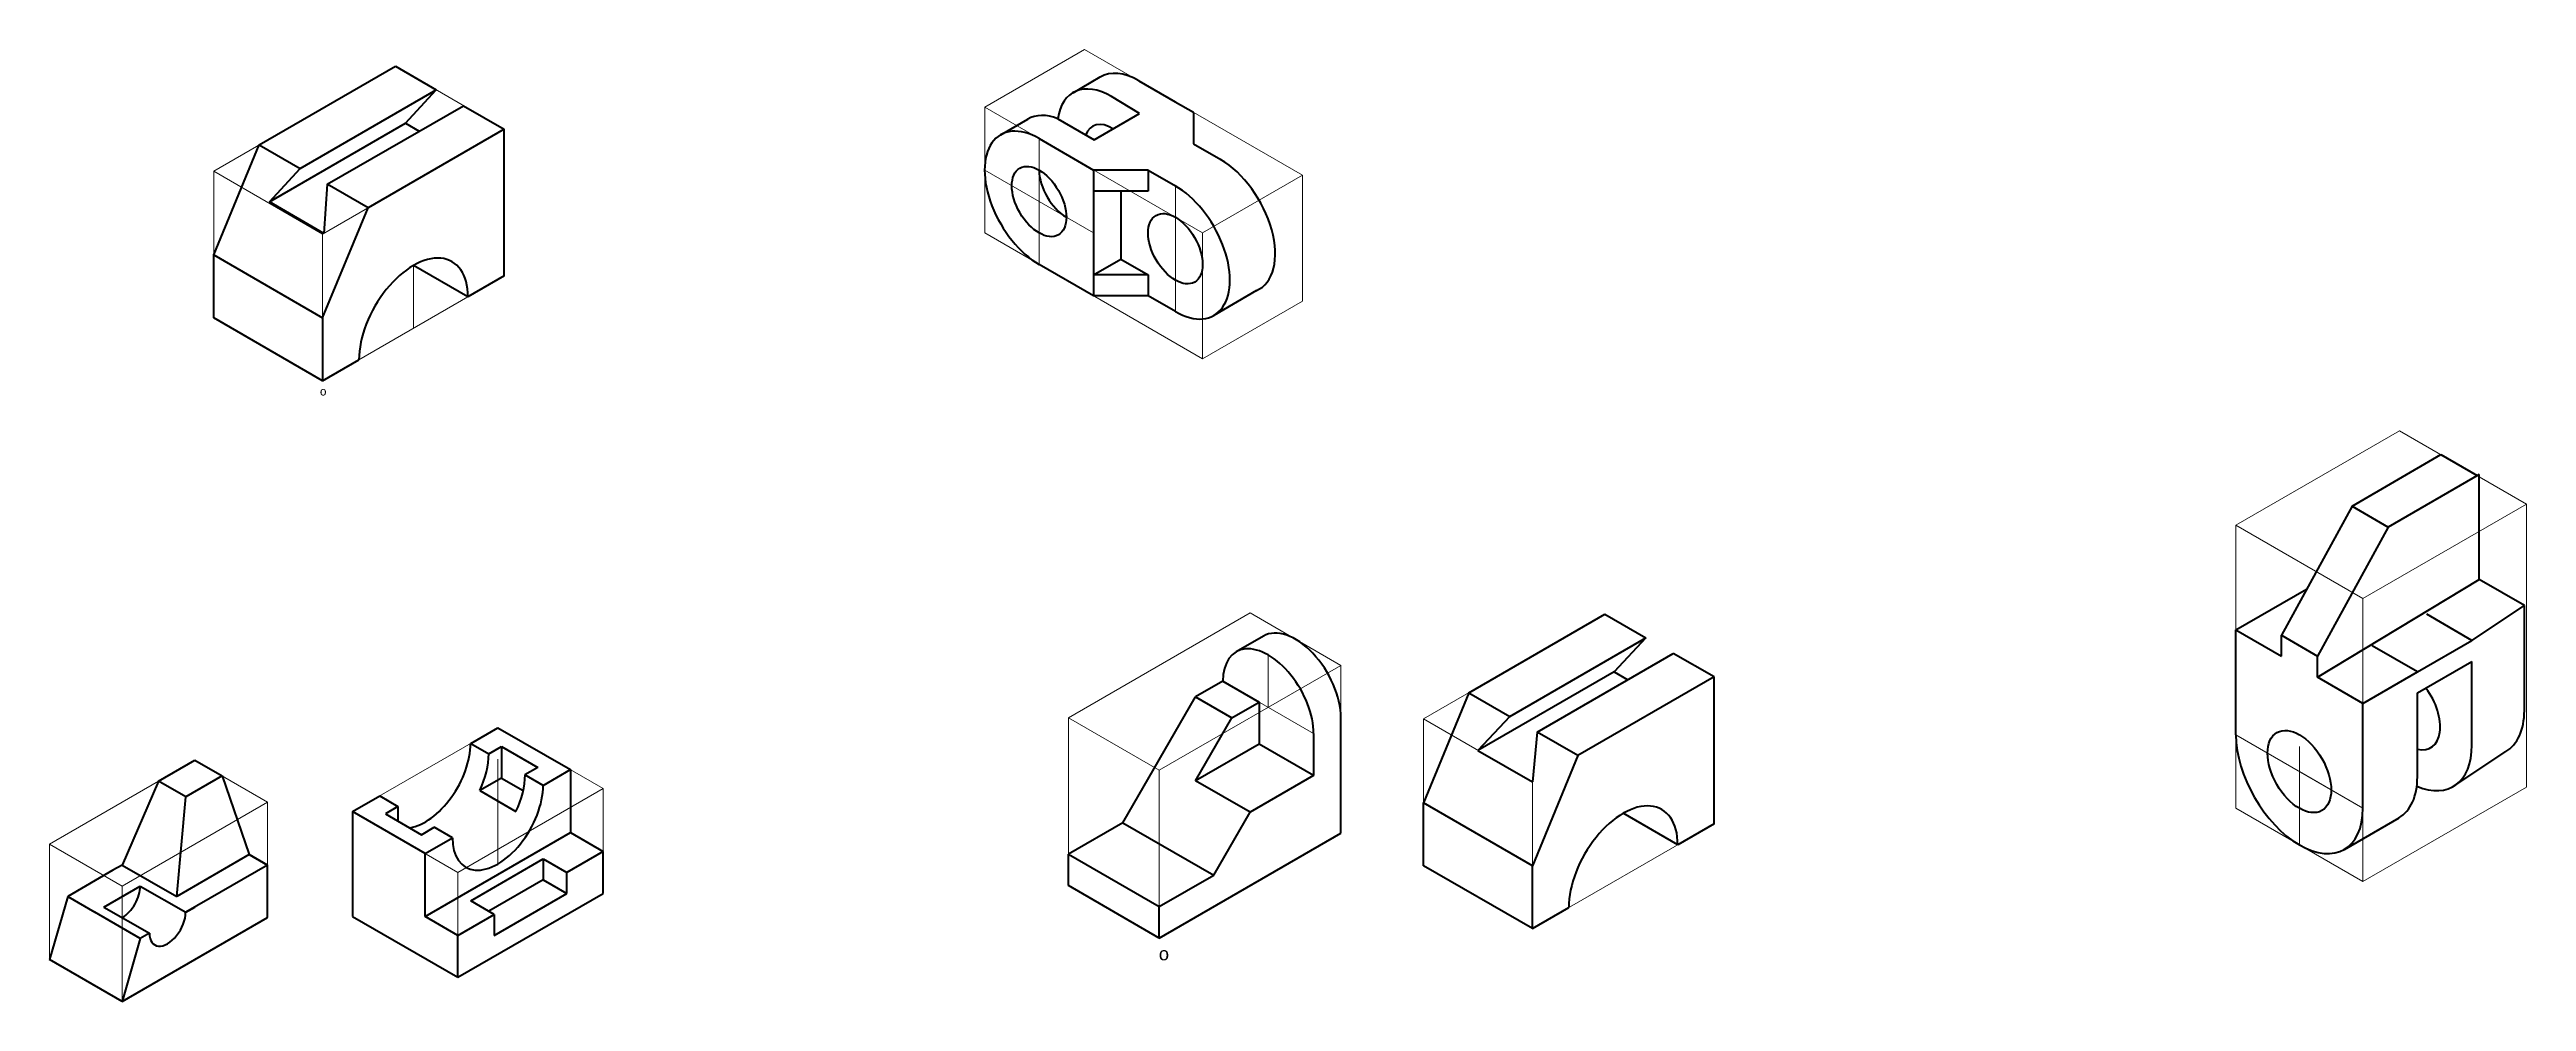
# Model space of a CAD drawing. Header units: millimetres. Extents: x 172 to 6451, y -595 to 608.
# Drawn here: x 3922 to 5103, y -595 to -141 of the extents above; entities that cross this region are included whole.
import ezdxf

# ---------------------------------------------------------------- set-up
doc = ezdxf.new("R2010")
doc.units = ezdxf.units.MM
doc.header["$LTSCALE"] = 10
doc.linetypes.add('CENTER2', pattern=[28.575, 19.05, -3.175, 3.175, -3.175])
for name, color, linetype, lineweight in [('Centre', 1, 'CENTER2', 20), ('Dimension n Hatch', 6, 'Continuous', 20), ('Object', 2, 'Continuous', 40), ('Projection', 5, 'Continuous', 5)]:
    doc.layers.add(name, color=color, linetype=linetype, lineweight=lineweight)
doc.styles.get("Standard").update_dxf_attribs({"font": 'arial.ttf'})

msp = doc.modelspace()

# ---------------------------------------------------------------- texts
at = {"layer": 'Dimension n Hatch'}
for height, p in [(4, (4050.7, -305.9)), (6.26, (4450.8, -575.2))]:
    msp.add_text('o', height=height, dxfattribs=at).set_placement(p)

# ---------------------------------------------------------------- linework, layer by layer
at = {"layer": 'Centre'}
for p, q in [((4393.7, -213.4), (4393.7, -183.4)), ((4393.7, -183.4), (4393.7, -243.4)), ((4367.8, -198.4), (4419.7, -228.4)), ((4458.7, -205.9), (4458.7, -265.9)), ((4095.3, -273.9), (4095.3, -243.9)), ((4503, -454.6), (4503, -429.6)), ((4524.6, -467.1), (4481.3, -442.1)), ((5025.1, -502.7), (4964.5, -467.7)), ((4135.5, -529.3), (4135.5, -479.3)), ((4994.8, -520.2), (4994.8, -473.2)), ((4994.8, -520.2), (4994.8, -485.2)), ((4994.8, -485.2), (5025.1, -502.7)), ((4135.5, -504.3), (4135.5, -529.3))]:
    msp.add_line(p, q, dxfattribs=at)
at = {"layer": 'Object'}
for p, q in [((4021.7, -186.4), (4086.7, -148.9)), ((4086.7, -148.9), (4106.1, -160.2)), ((4041.2, -197.7), (4106.1, -160.2)), ((4091.5, -176.1), (4106.1, -160.2)), ((4410, -161.5), (4422.9, -154)), ((4441.6, -171.5), (4428.3, -163.3)), ((4441.3, -155.8), (4458.6, -165.8)), ((4026.6, -213.6), (4091.5, -176.1)), ((4054.2, -205.2), (4119.1, -167.7)), ((4091.5, -176.1), (4098, -179.9)), ((4119.1, -167.7), (4138.6, -178.9)), ((4375.4, -181.6), (4388.4, -174.1)), ((4402.6, -174), (4420, -184)), ((4420, -184), (4441.6, -171.5)), ((4458.6, -165.8), (4467.3, -170.8)), ((4467.4, -170.9), (4467.4, -185.9)), ((4000.1, -238.9), (4021.7, -186.4)), ((4021.7, -186.4), (4041.2, -197.7)), ((4138.6, -178.9), (4073.7, -216.4)), ((4138.6, -248.9), (4138.6, -178.9)), ((4393.7, -183.4), (4419.7, -198.4)), ((4467.4, -185.9), (4480.3, -193.4)), ((4026.6, -213.6), (4041.2, -197.7)), ((4419.7, -198.4), (4419.7, -258.4)), ((4445.7, -198.4), (4419.7, -198.4)), ((4445.7, -198.4), (4458.7, -205.9)), ((4445.7, -198.4), (4445.7, -208.4)), ((4054.2, -205.2), (4052.6, -228.6)), ((4073.7, -216.4), (4054.2, -205.2)), ((4445.7, -208.4), (4419.7, -208.4)), ((4432.7, -208.4), (4432.7, -240.9)), ((4052.6, -228.6), (4026.6, -213.6)), ((4052, -268.9), (4073.7, -216.4)), ((4000.1, -268.9), (4000.1, -238.9)), ((4000.1, -238.9), (4052, -268.9)), ((4121.3, -258.9), (4095.3, -243.9)), ((4419.7, -258.4), (4393.7, -243.4)), ((4419.7, -248.4), (4432.7, -240.9)), ((4432.7, -240.9), (4445.7, -248.4)), ((4138.6, -248.9), (4121.3, -258.9)), ((4445.7, -248.4), (4419.7, -248.4)), ((4445.7, -258.4), (4419.7, -258.4)), ((4445.7, -248.4), (4445.7, -258.4)), ((4458.7, -265.9), (4445.7, -258.4)), ((4497.4, -255.9), (4477.1, -267.8)), ((4052, -298.9), (4000.1, -268.9)), ((4052, -268.9), (4052, -298.9)), ((4052, -298.9), (4069.3, -288.9)), ((5019.9, -358.6), (5062.3, -334.1)), ((5062.3, -334.1), (5079.6, -344.1)), ((5080.5, -343.6), (5037.2, -368.6)), ((5080.5, -393.6), (5080.5, -343.6)), ((5019.9, -358.6), (4986.2, -420.2)), ((5019.9, -358.6), (5037.2, -368.6)), ((5037.2, -368.6), (5003.5, -430.2)), ((4964.5, -417.7), (4998.2, -398.2)), ((5003.5, -440.2), (5080.5, -393.6)), ((5102.1, -406.1), (5080.5, -393.6)), ((4598.7, -447.6), (4663.6, -410.1)), ((4663.6, -410.1), (4683.1, -421.4)), ((5077.1, -422.7), (5055.5, -410.2)), ((5077.1, -422.7), (5102.1, -406.1)), ((5102.1, -456.1), (5102.1, -406.1)), ((4500.7, -420.6), (4487.7, -428.1)), ((4618.2, -458.9), (4683.1, -421.4)), ((4683.1, -421.4), (4668, -437.6)), ((4964.5, -467.7), (4964.5, -417.7)), ((4964.5, -417.7), (4986.2, -430.2)), ((4986.2, -430.2), (4986.2, -420.2)), ((4986.2, -420.2), (5003.5, -430.2)), ((5051.1, -437.7), (5029.5, -425.2)), ((5051.1, -437.7), (5077.1, -422.7)), ((4631.2, -466.4), (4696.1, -428.9)), ((4715.6, -440.1), (4696.1, -428.9)), ((5003.5, -440.2), (5003.5, -430.2)), ((5051.1, -447.7), (5077.1, -432.7)), ((5077.1, -472.7), (5077.1, -432.7)), ((4481.3, -442.1), (4468.3, -449.6)), ((4481.3, -442.1), (4498.7, -452.1)), ((4598.7, -447.6), (4577, -500.1)), ((4598.7, -447.6), (4618.2, -458.9)), ((4668, -437.6), (4603, -475.1)), ((4715.6, -440.1), (4650.7, -477.6)), ((4668, -437.6), (4674.5, -441.4)), ((4715.6, -510.1), (4715.6, -440.1)), ((5025.1, -452.7), (5003.5, -440.2)), ((5025.1, -452.7), (5051.1, -437.7)), ((5051.1, -487.7), (5051.1, -447.7)), ((4433.7, -509.6), (4468.3, -449.6)), ((4468.3, -449.6), (4485.7, -459.6)), ((4468.3, -489.6), (4485.7, -459.6)), ((4485.7, -459.6), (4498.7, -452.1)), ((4498.7, -452.1), (4498.7, -472.1)), ((4537.6, -499.6), (4537.6, -459.6)), ((4618.2, -458.9), (4603, -475.1)), ((5025.1, -502.7), (5025.1, -452.7)), ((4122.6, -471.8), (4135.5, -464.3)), ((4122.6, -471.8), (4131.2, -476.8)), ((4135.5, -464.3), (4170.2, -484.3)), ((4498.7, -472.1), (4468.3, -489.6)), ((4524.6, -487.1), (4498.7, -472.1)), ((4524.6, -467.1), (4524.6, -487.1)), ((4631.2, -466.4), (4629, -490.1)), ((4650.7, -477.6), (4631.2, -466.4)), ((3973.7, -489.8), (3991, -479.8)), ((3991, -479.8), (4004, -487.3)), ((4131.2, -476.8), (4137.3, -473.3)), ((4137.3, -473.3), (4154.6, -483.3)), ((4137.3, -473.3), (4137.3, -488.3)), ((4154.6, -483.3), (4148.5, -486.8)), ((4157.2, -491.8), (4170.2, -484.3)), ((4170.2, -484.3), (4170.2, -514.3)), ((4603, -475.1), (4629, -490.1)), ((4650.7, -477.6), (4629, -530.1)), ((5068.2, -492.3), (5093.3, -475.7)), ((3973.7, -489.8), (3956.4, -529.8)), ((3986.7, -497.3), (3973.7, -489.8)), ((4004, -487.3), (3986.7, -497.3)), ((4004, -487.3), (4017, -524.8)), ((4137.3, -488.3), (4126.9, -494.3)), ((4126.9, -494.3), (4144.2, -504.3)), ((4137.3, -488.3), (4147.7, -494.3)), ((4157.2, -491.8), (4148.5, -486.8)), ((4494.3, -504.6), (4468.3, -489.6)), ((4524.6, -487.1), (4494.3, -504.6)), ((3982.4, -544.8), (3986.7, -497.3)), ((4066.3, -504.3), (4079.3, -496.8)), ((4100.9, -524.3), (4066.3, -504.3)), ((4066.3, -504.3), (4066.3, -554.3)), ((4079.3, -496.8), (4087.9, -501.8)), ((4087.9, -501.8), (4081.9, -505.3)), ((4081.9, -505.3), (4099.2, -515.3)), ((4087.9, -501.8), (4087.9, -508.8)), ((4477, -534.6), (4494.3, -504.6)), ((4537.6, -514.6), (4537.6, -499.6)), ((4577, -530.1), (4577, -500.1)), ((4629, -530.1), (4577, -500.1)), ((4698.3, -520.1), (4672.3, -505.1)), ((5016.3, -522.3), (5042.3, -507.3)), ((4099.2, -515.3), (4105.2, -511.8)), ((4100.9, -554.3), (4170.2, -514.3)), ((4100.9, -524.3), (4113.9, -516.8)), ((4113.9, -516.8), (4105.2, -511.8)), ((4170.2, -514.3), (4185.8, -523.3)), ((4433.7, -509.6), (4407.7, -524.6)), ((4433.7, -509.6), (4477, -534.6)), ((4451, -564.6), (4537.6, -514.6)), ((4715.6, -510.1), (4698.3, -520.1)), ((3956.4, -529.8), (3952, -532.3)), ((3956.4, -529.8), (3969.4, -537.3)), ((4017, -524.8), (3982.4, -544.8)), ((4025.7, -529.8), (3986.7, -552.3)), ((4017, -524.8), (4025.7, -529.8)), ((4025.7, -529.8), (4017, -524.8)), ((4025.7, -554.8), (4025.7, -529.8)), ((4100.9, -554.3), (4100.9, -524.3)), ((4122.6, -546.8), (4157.2, -526.8)), ((4157.2, -526.8), (4157.1, -536.8)), ((4157.2, -526.8), (4168.5, -533.3)), ((4185.8, -523.3), (4168.5, -533.3)), ((4185.8, -543.3), (4185.8, -523.3)), ((4407.7, -539.6), (4407.7, -524.6)), ((4407.7, -524.6), (4451, -549.6)), ((4629, -560.1), (4577, -530.1)), ((4629, -560.1), (4629, -530.1)), ((3952, -532.3), (3930.4, -544.8)), ((3947.7, -549.8), (3965, -539.8)), ((3965, -539.8), (3986.7, -552.3)), ((3969.4, -537.3), (3982.4, -544.8)), ((4116.5, -583.3), (4185.8, -543.3)), ((4157.1, -536.8), (4131.2, -551.8)), ((4133.8, -563.3), (4168.5, -543.3)), ((4157.1, -536.8), (4168.5, -543.3)), ((4168.5, -543.3), (4168.5, -533.3)), ((4451, -564.6), (4407.7, -539.6)), ((4451, -549.6), (4477, -534.6)), ((3930.4, -544.8), (3921.7, -574.8)), ((3930.4, -544.8), (3943.4, -552.3)), ((3965, -564.8), (3943.4, -552.3)), ((3947.7, -549.8), (3969.4, -562.3)), ((3956.4, -594.8), (4025.7, -554.8)), ((3986.7, -552.3), (3991, -549.8)), ((4066.3, -554.3), (4116.5, -583.3)), ((4116.5, -563.3), (4100.9, -554.3)), ((4116.5, -563.3), (4133.8, -553.3)), ((4133.8, -553.3), (4122.6, -546.8)), ((4133.8, -553.3), (4133.8, -563.3)), ((4451, -564.6), (4451, -549.6)), ((4629, -560.1), (4646.3, -550.1)), ((3965, -564.8), (3956.4, -594.8)), ((3969.4, -562.3), (3965, -564.8)), ((4116.5, -583.3), (4116.5, -563.3)), ((3956.4, -594.8), (3921.7, -574.8))]:
    msp.add_line(p, q, dxfattribs=at)
for centre, major_axis, start_param, end_param in [((4441.3, -185.8), (18.4, -31.8), 2.356194, 3.145002), ((4428.3, -193.3), (18.4, -31.8), 2.356194, 3.774455), ((4393.7, -213.4), (18.4, -31.8), 2.356194, 5.497787), ((4406.7, -205.9), (18.4, -31.8), 2.514185, 3.141593), ((4428.4, -193.4), (9.2, -15.9), 8.596703, 9.89664), ((4441.4, -185.9), (9.2, -15.9), 3.926991, 3.969667), ((4441.4, -185.9), (9.2, -15.9), 3.926991, 3.969667), ((4406.7, -205.9), (9.2, -15.9), 3.926991, 5.497787), ((4480.3, -223.4), (18.4, -31.8), 6.215002, 8.63938), ((4458.7, -235.9), (18.4, -31.8), 5.497787, 8.63938), ((4095.3, -273.9), (-18.4, -31.8), 2.356194, 5.497787), ((4516, -447.1), (15.3, -26.5), 0.785398, 3.141593), ((4503, -454.6), (15.3, -26.5), 0.785398, 3.926991), ((5046.8, -455.2), (10.7, -18.6), 5.787539, 8.057412), ((5071.8, -438.6), (21.4, -37.1), 6.283185, 7.068583), ((4100.9, -484.3), (-15.3, -26.5), 6.722375, 8.63938), ((4994.8, -485.2), (21.4, -37.1), 3.926991, 7.068583), ((4109.6, -489.3), (-15.3, -26.5), 7.995879, 8.63938), ((5046.8, -455.2), (21.4, -37.1), 5.632048, 7.068583), ((4135.5, -504.3), (-15.3, -26.5), 5.497787, 8.63938), ((4126.9, -499.3), (-15.3, -26.5), 7.995879, 8.63938), ((5020.8, -470.2), (21.4, -37.1), 6.283185, 7.068583), ((4672.3, -535.1), (-18.4, -31.8), 2.356194, 5.497787), ((5020.8, -470.2), (21.4, -37.1), 5.632048, 5.641135), ((5020.8, -470.2), (21.4, -37.1), 5.632048, 5.641135), ((3956.4, -544.8), (-6.1, -10.6), 7.068583, 8.63938), ((3978, -557.3), (-6.1, -10.6), 5.497787, 8.63938)]:
    msp.add_ellipse(centre, major_axis=major_axis, ratio=0.57735, start_param=start_param, end_param=end_param, dxfattribs=at)
for centre, major_axis in [((4393.7, -213.4), (9.2, -15.9)), ((4458.7, -235.9), (9.2, -15.9)), ((4994.8, -485.2), (10.7, -18.6))]:
    msp.add_ellipse(centre, major_axis=major_axis, ratio=0.57735, dxfattribs=at)
at = {"layer": 'Projection'}
for p, q in [((4367.8, -168.4), (4415.4, -140.9)), ((4415.4, -140.9), (4519.3, -200.9)), ((4086.7, -148.9), (4000.1, -198.9)), ((4086.7, -148.9), (4138.6, -178.9)), ((4367.8, -228.4), (4367.8, -168.4)), ((4367.8, -168.4), (4471.7, -228.4)), ((4138.6, -178.9), (4052, -228.9)), ((4138.6, -248.9), (4138.6, -178.9)), ((4000.1, -268.9), (4000.1, -198.9)), ((4000.1, -198.9), (4052, -228.9)), ((4519.3, -200.9), (4471.7, -228.4)), ((4519.3, -260.9), (4519.3, -200.9)), ((4052, -228.9), (4052, -298.9)), ((4471.7, -288.4), (4367.8, -228.4)), ((4471.7, -228.4), (4471.7, -288.4)), ((4052, -298.9), (4138.6, -248.9)), ((4052, -298.9), (4000.1, -268.9)), ((4471.7, -288.4), (4519.3, -260.9)), ((5042.5, -322.7), (4964.5, -367.7)), ((5042.5, -322.7), (5103.1, -357.7)), ((5103.1, -357.7), (5025.1, -402.7)), ((5103.1, -492.7), (5103.1, -357.7)), ((4964.5, -502.7), (4964.5, -367.7)), ((4964.5, -367.7), (5025.1, -402.7)), ((4494.3, -409.6), (4407.7, -459.6)), ((4537.6, -434.6), (4494.3, -409.6)), ((4663.6, -410.1), (4577, -460.1)), ((5025.1, -402.7), (5025.1, -537.7)), ((4537.6, -434.6), (4451, -484.6)), ((4537.6, -514.6), (4537.6, -434.6)), ((4407.7, -539.6), (4407.7, -459.6)), ((4407.7, -459.6), (4451, -484.6)), ((4577, -530.1), (4577, -460.1)), ((4577, -460.1), (4629, -490.1)), ((4135.5, -464.3), (4066.3, -504.3)), ((4185.8, -493.3), (4135.5, -464.3)), ((3991, -479.8), (3921.7, -519.8)), ((4025.7, -499.8), (3991, -479.8)), ((4185.8, -493.3), (4116.5, -533.3)), ((4185.8, -543.3), (4185.8, -493.3)), ((4451, -484.6), (4451, -564.6)), ((4629, -490.1), (4629, -560.1)), ((5025.1, -537.7), (5103.1, -492.7)), ((4025.7, -499.8), (3956.4, -539.8)), ((4025.7, -554.8), (4025.7, -499.8)), ((4066.3, -554.3), (4066.3, -504.3)), ((4066.3, -504.3), (4116.5, -533.3)), ((5025.1, -537.7), (4964.5, -502.7)), ((4451, -564.6), (4537.6, -514.6)), ((4629, -560.1), (4715.6, -510.1)), ((3921.7, -574.8), (3921.7, -519.8)), ((3921.7, -519.8), (3956.4, -539.8)), ((4629, -560.1), (4577, -530.1)), ((3956.4, -539.8), (3956.4, -594.8)), ((4116.5, -533.3), (4116.5, -583.3)), ((4116.5, -583.3), (4185.8, -543.3)), ((4451, -564.6), (4407.7, -539.6)), ((3956.4, -594.8), (4025.7, -554.8)), ((4116.5, -583.3), (4066.3, -554.3)), ((3956.4, -594.8), (3921.7, -574.8))]:
    msp.add_line(p, q, dxfattribs=at)

msp.set_redraw_order([(e.dxf.handle, doc.entitydb.next_handle()) for e in msp.query("TEXT MTEXT ATTDEF DIMENSION ARC_DIMENSION")])  # texts and dimensions are drawn at this point

doc.saveas('drawing.dxf')
